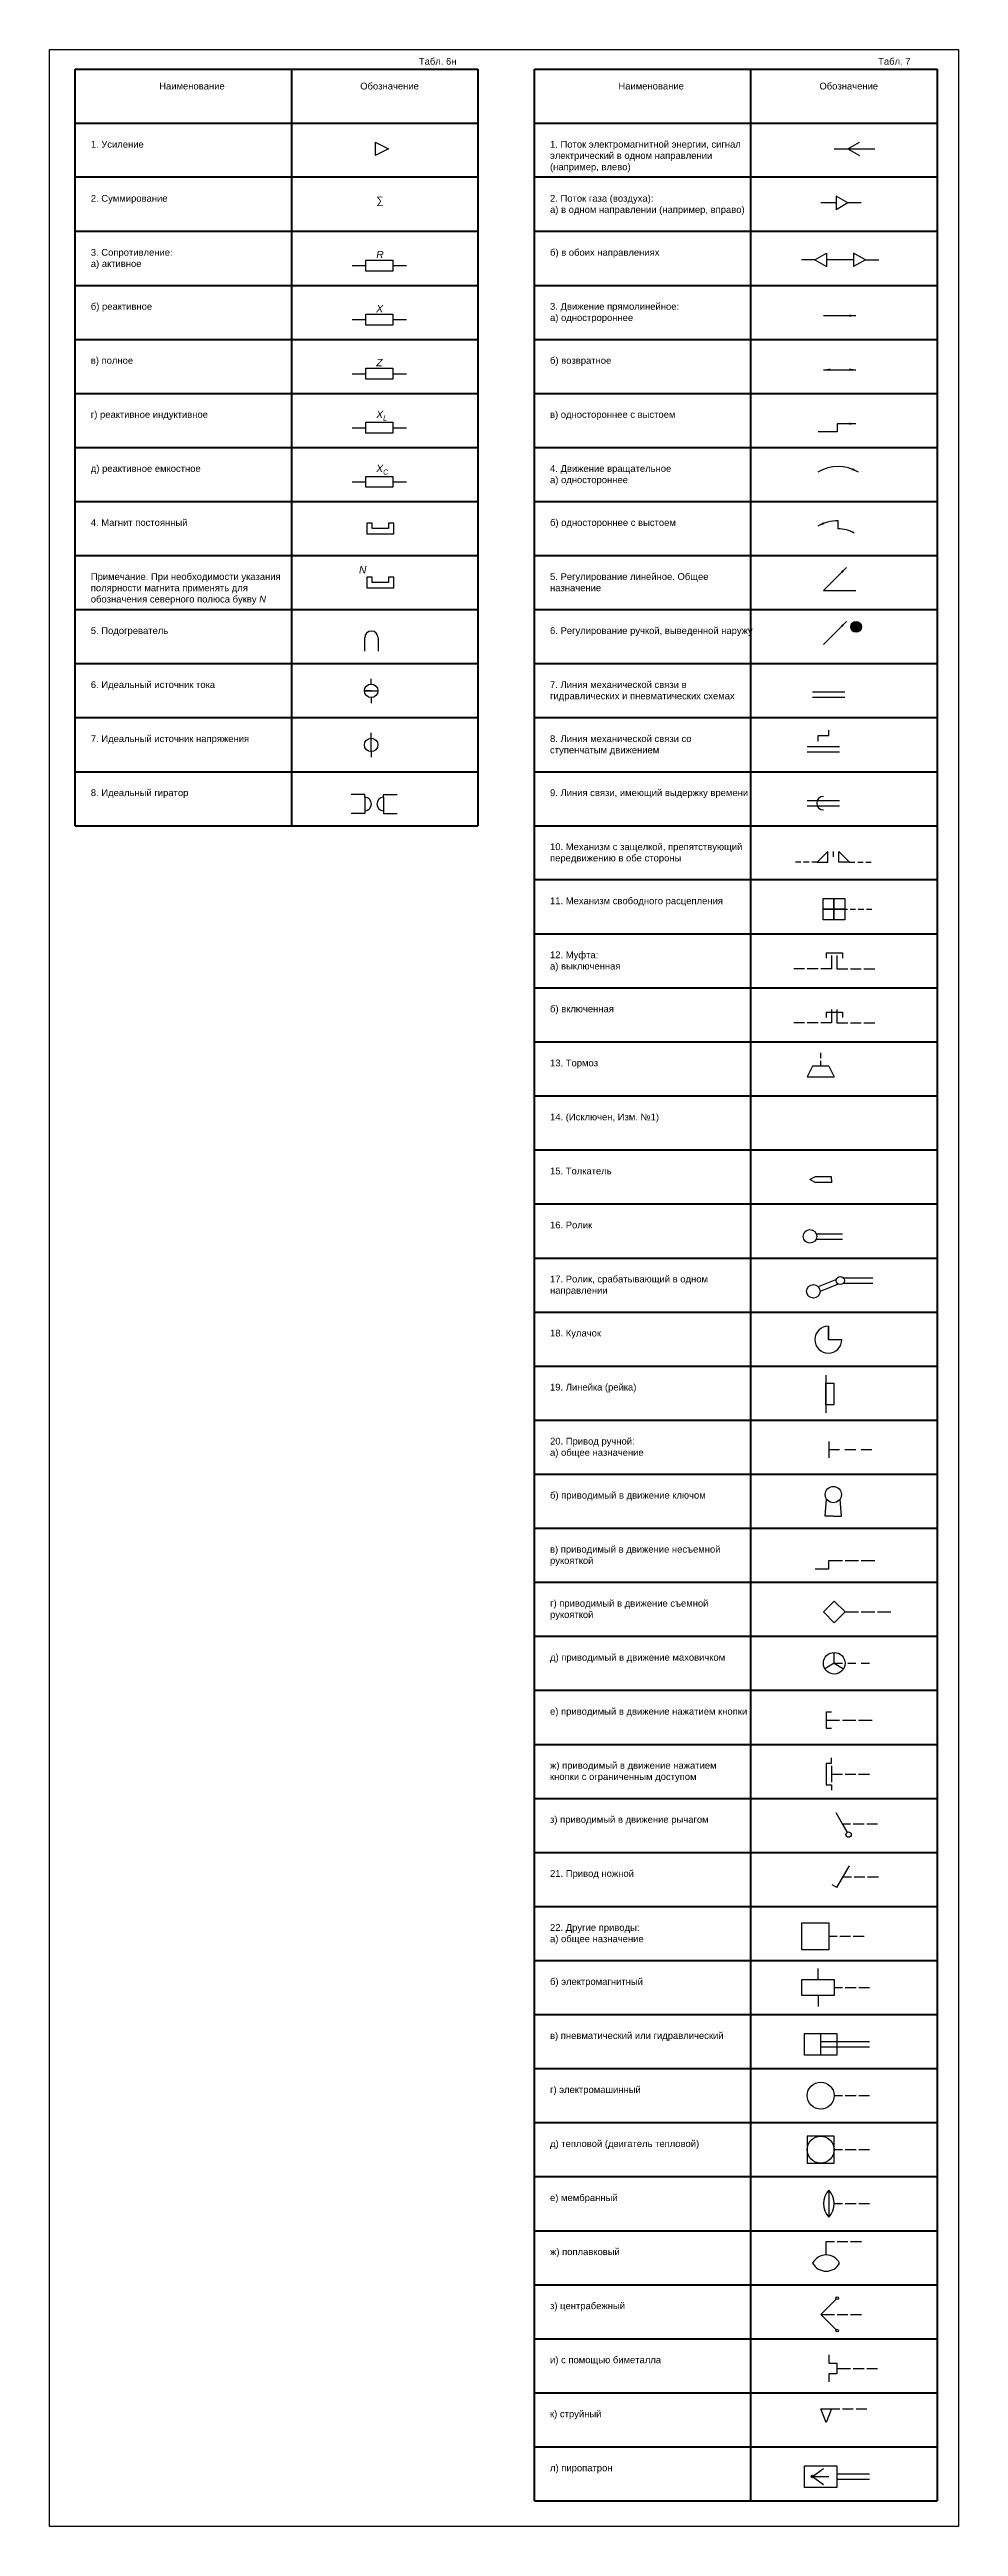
# Model space of a CAD drawing. Header units: millimetres. Extents: x 3094 to 4616, y 1396 to 2312.
# Drawn here: x 4280 to 4616, y 1396 to 2312 of the extents above; entities that cross this region are included whole.
import ezdxf

# ---------------------------------------------------------------- set-up
doc = ezdxf.new("R2010")
doc.units = ezdxf.units.MM
doc.layers.add('Рамка2', color=7, linetype='Continuous')
doc.layers.add('Слой1', color=3, linetype='Continuous', lineweight=50)
doc.styles.get("Standard").update_dxf_attribs({"font": 'arial.ttf'})

msp = doc.modelspace()

# ---------------------------------------------------------------- texts
at = {"char_height": 2.5, "attachment_point": 1}
for s, heights, insert in [('{\\H1.08333x;∑}', [-3.550751], (4400.471733, 2257.85739)), ('{\\fArial|b0|i1|c204|p34;\\H1.08333x;R}', [-2.708325], (4400.471733, 2237.771164)), ('{\\fArial|b0|i1|c204|p34;\\H1.08333x;X}', [-2.708325], (4400.471733, 2217.771164)), ('{\\fArial|b0|i1|c204|p34;\\H1.08333x;Z}', [-2.708325], (4400.471733, 2197.771164)), ('\\A1;{\\fArial|b0|i1|c204|p34;\\H1.08333x;X\\H0.7x;\\S^ L;}', [-2.708325], (4400.471733, 2178.573007)), ('\\A1;{\\fArial|b0|i1|c204|p34;\\H1.08333x;X\\H0.7x;\\S^ C;}', [-2.708325], (4400.471733, 2158.573007)), ('{\\fArial|b0|i1|c204|p34;\\H1.08333x;N}', [-2.708325], (4394.06166, 2121.070862))]:
    msp.add_mtext_dynamic_manual_height_columns(s, width=2.5, gutter_width=12.5, heights=heights, dxfattribs=dict(at, insert=insert))
at = {"layer": 'Слой1', "char_height": 2.5, "attachment_point": 1}
for s, width, heights, insert in [('                   Табл. 6н', 61.788244, [-2.602319], (4397.807297, 2309.169102)), ('                   Табл. 7', 61.788244, [-2.600614], (4567.807297, 2309.169102)), ('Наименование', 2.5, [-2.540928], (4320.107381, 2300)), ('Обозначение', 2.5, [-2.602319], (4394.518535, 2300)), ('Наименование', 2.5, [-2.540928], (4490.107381, 2300)), ('Обозначение', 2.5, [-2.602319], (4564.518535, 2300)), ('1. Усиление', 71.136881, [14.154771], (4294.789346, 2278.460353)), ('1. Поток электромагнитной энергии, сигнал электрический в одном направлении (например, влево) ', 71.136881, [14.154771], (4464.789346, 2278.460353)), ('2. Суммирование', 71.136881, [14.154771], (4294.789346, 2258.460353)), ('2. Поток газа (воздуха):\\Pа) в одном направлении (например, вправо)', 75.392635, [14.154771], (4464.789346, 2258.460353)), ('3. Сопротивление:\\Pа) активное', 71.136881, [14.154771], (4294.789346, 2238.460353)), ('б) в обоих направлениях ', 71.136881, [14.154771], (4464.789346, 2238.460353)), ('б) реактивное', 71.136881, [14.154771], (4294.789346, 2218.460353)), ('3. Движение прямолинейное:\\Pа) одностророннее', 71.136881, [14.154771], (4464.789346, 2218.460353)), ('в) полное', 71.136881, [14.154771], (4294.789346, 2198.460353)), ('б) возвратное', 71.136881, [14.154771], (4464.789346, 2198.460353)), ('г) реактивное индуктивное', 71.136881, [14.154771], (4294.789346, 2178.460353)), ('в) одностороннее с выстоем', 71.136881, [14.154771], (4464.789346, 2178.460353)), ('д) реактивное емкостное', 71.136881, [14.154771], (4294.789346, 2158.460353)), ('4. Движение вращательное\\Pа) одностороннее', 71.136881, [14.154771], (4464.789346, 2158.460353)), ('4. Магнит постоянный', 71.136881, [14.154771], (4294.789346, 2138.460353)), ('б) одностороннее с выстоем', 71.136881, [14.154771], (4464.789346, 2138.460353)), ('Примечание. При необходимости указания полярности магнита применять для обозначения северного полюса букву {\\fArial|b0|i1|c204|p34;N}', 71.136881, [14.154771], (4294.789346, 2118.460353)), ('5. Регулирование линейное. Общее назначение ', 71.136881, [14.154771], (4464.789346, 2118.460353)), ('5. Подогреватель', 71.136881, [14.154771], (4294.789346, 2098.460353)), ('6. Регулирование ручкой, выведенной наружу', 71.136881, [14.154771], (4464.789346, 2098.460353)), ('6. Идеальный источник тока', 71.136881, [14.154771], (4294.789346, 2078.460353)), ('7. Линия механической связи в гидравлических и пневматических схемах', 71.136881, [14.154771], (4464.789346, 2078.460353)), ('7. Идеальный источник напряжения', 71.136881, [14.154771], (4294.789346, 2058.460353)), ('8. Линия механической связи со ступенчатым движением', 71.136881, [14.154771], (4464.789346, 2058.460353)), ('8. Идеальный гиратор', 71.136881, [14.154771], (4294.789346, 2038.460353)), ('9. Линия связи, имеющий выдержку времени', 71.136881, [14.154771], (4464.789346, 2038.460353)), ('10. Механизм с защелкой, препятствующий передвижению в обе стороны', 71.136881, [14.154771], (4464.789346, 2018.460353)), ('11. Механизм свободного расцепления', 75.392635, [14.154771], (4464.789346, 1998.460353)), ('12. Муфта: \\Pа) выключенная', 71.136881, [14.154771], (4464.789346, 1978.460353)), ('б) включенная', 71.136881, [14.154771], (4464.789346, 1958.460353)), ('13. Тормоз', 71.136881, [14.154771], (4464.789346, 1938.460353)), ('14. (Исключен, Изм. №1)', 71.136881, [14.154771], (4464.789346, 1918.460353)), ('15. Толкатель', 71.136881, [14.154771], (4464.789346, 1898.460353)), ('16. Ролик', 71.136881, [14.154771], (4464.789346, 1878.460353)), ('17. Ролик, срабатывающий в одном направлении', 71.136881, [14.154771], (4464.789346, 1858.460353)), ('18. Кулачок', 71.136881, [14.154771], (4464.789346, 1838.460353)), ('19. Линейка (рейка)', 71.136881, [14.154771], (4464.789346, 1818.460353)), ('20. Привод ручной:\\Pа) общее назначение', 71.136881, [14.154771], (4464.789346, 1798.460353)), ('б) приводимый в движение ключом', 71.136881, [14.154771], (4464.789346, 1778.460353)), ('в) приводимый в движение несъемной рукояткой', 71.136881, [14.154771], (4464.789346, 1758.460353)), ('г) приводимый в движение съемной рукояткой', 71.136881, [14.154771], (4464.789346, 1738.460353)), ('д) приводимый в движение маховичком', 71.136881, [14.154771], (4464.789346, 1718.460353)), ('е) приводимый в движение нажатием кнопки ', 71.136881, [14.154771], (4464.789346, 1698.460353)), ('ж) приводимый в движение нажатием кнопки с ограниченным доступом', 71.136881, [14.154771], (4464.789346, 1678.460353)), ('з) приводимый в движение рычагом', 71.136881, [14.154771], (4464.789346, 1658.460353)), ('21. Привод ножной', 71.136881, [14.154771], (4464.789346, 1638.460353)), ('22. Другие приводы:\\Pа) общее назначение', 71.136881, [14.154771], (4464.789346, 1618.460353)), ('б) электромагнитный', 71.136881, [14.154771], (4464.789346, 1598.460353)), ('в) пневматический или гидравлический', 71.136881, [14.154771], (4464.789346, 1578.460353)), ('г) электромашинный', 71.136881, [14.154771], (4464.789346, 1558.460353)), ('д) тепловой (двигатель тепловой)', 71.136881, [14.154771], (4464.789346, 1538.460353)), ('е) мембранный', 71.136881, [14.154771], (4464.789346, 1518.460353)), ('ж) поплавковый', 71.136881, [14.154771], (4464.789346, 1498.460353)), ('з) центрабежный', 71.136881, [14.154771], (4464.789346, 1478.460353)), ('и) с помощью биметалла', 71.136881, [14.154771], (4464.789346, 1458.460353)), ('к) струйный', 71.136881, [14.154771], (4464.789346, 1438.460353)), ('л) пиропатрон', 71.136881, [14.154771], (4464.789346, 1418.460353))]:
    msp.add_mtext_dynamic_manual_height_columns(s, width=width, gutter_width=12.5, heights=heights, dxfattribs=dict(at, insert=insert))

# ---------------------------------------------------------------- hatches: boundary and pattern name
h = msp.add_hatch(color=256)
h.set_gradient(color1=(255, 255, 255))
h.paths.add_polyline_path([(4576.085199, 2098.592458, 1), (4580.085199, 2098.592458, 1)])
h = msp.add_hatch(color=256)
h.set_gradient(color1=(255, 255, 255))
h.paths.add_polyline_path([(4562.4, 1414.3, 0.7207592201), (4561.5, 1414, 0.7207592201), (4562.4, 1413.7), (4562, 1414)])
h.paths.add_polyline_path([(4562.4, 1414.3), (4562, 1414), (4562.5, 1414, 0.1622776602)])
h.paths.add_polyline_path([(4562.5, 1414), (4562, 1414), (4562.4, 1413.7, 0.1622776602)])

# ---------------------------------------------------------------- linework, layer by layer
for p, q in [((4400, 2278), (4405, 2275.5)), ((4400, 2278), (4400, 2273)), ((4405, 2275.5), (4400, 2273)), ((4570, 2275.5), (4585, 2275.5)), ((4575, 2275.5), (4579.330127, 2278)), ((4575, 2275.5), (4579.330127, 2273)), ((4570.669873, 2255.5), (4565, 2255.5)), ((4575, 2255.5), (4570.669873, 2258)), ((4570.669873, 2258), (4570.669873, 2253)), ((4575, 2255.5), (4570.669873, 2253)), ((4580, 2255.5), (4575, 2255.5)), ((4562.857851, 2234.468267), (4567.187978, 2236.968267)), ((4567.187978, 2236.968267), (4567.187978, 2231.968267)), ((4581.518105, 2234.468267), (4577.187978, 2236.968267)), ((4577.187978, 2236.968267), (4577.187978, 2231.968267)), ((4391.603084, 2232.300649), (4396.603084, 2232.300649)), ((4406.603084, 2232.300649), (4411.603084, 2232.300649)), ((4562.857851, 2234.468267), (4557.857851, 2234.468267)), ((4562.857851, 2234.468267), (4567.187978, 2231.968267)), ((4577.187978, 2234.468267), (4567.187978, 2234.468267)), ((4581.518105, 2234.468267), (4577.187978, 2231.968267)), ((4581.518105, 2234.468267), (4586.518105, 2234.468267)), ((4391.603084, 2212.300649), (4396.603084, 2212.300649)), ((4406.603084, 2212.300649), (4411.603084, 2212.300649)), ((4566.046921, 2213.787152), (4578.046921, 2213.787152)), ((4391.603084, 2192.300649), (4396.603084, 2192.300649)), ((4406.603084, 2192.300649), (4411.603084, 2192.300649)), ((4566.046921, 2193.787152), (4578.046921, 2193.787152)), ((4578.046921, 2173.787152), (4571.046921, 2173.787152)), ((4571.046921, 2173.787152), (4571.046921, 2170.787152)), ((4391.603084, 2172.300649), (4396.603084, 2172.300649)), ((4406.603084, 2172.300649), (4411.603084, 2172.300649)), ((4571.046921, 2170.787152), (4564.046921, 2170.787152)), ((4391.603084, 2152.300649), (4396.603084, 2152.300649)), ((4406.603084, 2152.300649), (4411.603084, 2152.300649)), ((4397, 2137), (4397, 2133)), ((4399, 2137), (4397, 2137)), ((4399, 2135), (4399, 2137)), ((4407, 2137), (4405, 2137)), ((4405, 2137), (4405, 2135)), ((4407, 2133), (4407, 2137)), ((4571.422344, 2134.902397), (4571.422344, 2137.935672)), ((4397, 2133), (4407, 2133)), ((4405, 2135), (4399, 2135)), ((4566.046921, 2112.107176), (4574.532202, 2120.592458)), ((4397, 2117), (4397, 2113)), ((4399, 2117), (4397, 2117)), ((4397, 2113), (4407, 2113)), ((4399, 2115), (4399, 2117)), ((4405, 2115), (4399, 2115)), ((4407, 2117), (4405, 2117)), ((4405, 2117), (4405, 2115)), ((4407, 2113), (4407, 2117)), ((4566.046921, 2112.107176), (4578.046921, 2112.107176)), ((4566.046921, 2092.107176), (4574.532202, 2100.592458)), ((4396.171165, 2089.547854), (4396.171165, 2094.547854)), ((4401.171165, 2094.547854), (4401.171165, 2089.547854)), ((4398.566778, 2074.91092), (4396.066778, 2074.91092)), ((4396.066778, 2074.91092), (4401.066778, 2074.91092)), ((4398.566778, 2077.41092), (4398.566778, 2079.41092)), ((4398.566778, 2072.41092), (4398.566778, 2070.41092)), ((4561.979471, 2074.523461), (4573.979471, 2074.523461)), ((4561.979471, 2072.523461), (4573.979471, 2072.523461)), ((4398.566778, 2052.41092), (4398.566778, 2059.41092)), ((4560, 2054.352292), (4572, 2054.352292)), ((4564, 2056.352292), (4564, 2058.352292)), ((4564, 2058.352292), (4568, 2058.352292)), ((4568, 2058.352292), (4568, 2060.352292)), ((4398.566778, 2052.41092), (4398.566778, 2050.41092)), ((4560, 2052.352292), (4572, 2052.352292)), ((4396.18739, 2036.527497), (4391.18739, 2036.527497)), ((4396.18739, 2035.527497), (4396.18739, 2036.527497)), ((4396.18739, 2035.527497), (4396.18739, 2030.527497)), ((4403.18739, 2035.527497), (4403.18739, 2036.527497)), ((4403.18739, 2036.527497), (4408.18739, 2036.527497)), ((4403.18739, 2035.527497), (4403.18739, 2030.527497)), ((4396.18739, 2029.527497), (4391.18739, 2029.527497)), ((4396.18739, 2030.527497), (4396.18739, 2029.527497)), ((4403.18739, 2030.527497), (4403.18739, 2029.527497)), ((4403.18739, 2029.527497), (4408.18739, 2029.527497)), ((4560, 2034.352292), (4572, 2034.352292)), ((4560, 2032.352292), (4572, 2032.352292)), ((4557.680564, 2011.49714), (4555.680564, 2011.49714)), ((4560.680564, 2011.49714), (4558.680564, 2011.49714)), ((4563.680564, 2011.49714), (4561.680564, 2011.49714)), ((4567.680564, 2015.49714), (4563.680564, 2011.49714)), ((4563.680564, 2011.49714), (4567.680564, 2011.49714)), ((4567.680564, 2011.49714), (4567.680564, 2015.49714)), ((4569.680564, 2013.49714), (4569.680564, 2015.49714)), ((4571.680564, 2011.49714), (4571.680564, 2015.49714)), ((4571.680564, 2015.49714), (4575.680564, 2011.49714)), ((4575.680564, 2011.49714), (4571.680564, 2011.49714)), ((4575.680564, 2011.49714), (4577.680564, 2011.49714)), ((4578.680564, 2011.49714), (4580.680564, 2011.49714)), ((4581.680564, 2011.49714), (4583.680564, 2011.49714)), ((4572.905615, 1994.107104), (4574.905615, 1994.107104)), ((4575.905615, 1994.107104), (4577.905615, 1994.107104)), ((4578.905615, 1994.107104), (4580.905615, 1994.107104)), ((4581.905615, 1994.107104), (4583.905615, 1994.107104)), ((4559, 1972), (4555, 1972)), ((4564, 1972), (4560, 1972)), ((4569, 1972), (4565, 1972)), ((4567, 1978), (4573, 1978)), ((4567, 1978), (4567, 1976)), ((4569, 1977), (4569, 1972)), ((4571, 1977), (4571, 1972)), ((4571, 1972), (4575, 1972)), ((4573, 1978), (4573, 1976)), ((4576, 1972), (4580, 1972)), ((4581, 1972), (4585, 1972)), ((4567, 1956), (4573, 1956)), ((4567, 1956), (4567, 1954)), ((4569, 1957), (4569, 1952)), ((4571, 1957), (4571, 1952)), ((4573, 1956), (4573, 1954)), ((4559, 1952), (4555, 1952)), ((4564, 1952), (4560, 1952)), ((4569, 1952), (4565, 1952)), ((4571, 1952), (4575, 1952)), ((4576, 1952), (4580, 1952)), ((4581, 1952), (4585, 1952)), ((4562, 1936), (4560, 1932)), ((4568, 1936), (4562, 1936)), ((4565, 1939), (4565, 1941)), ((4565, 1936), (4565, 1938)), ((4568, 1936), (4570, 1932)), ((4560, 1932), (4570, 1932)), ((4563, 1895), (4561, 1894)), ((4563, 1893), (4561, 1894)), ((4569, 1895), (4563, 1895)), ((4569, 1893), (4563, 1893)), ((4569, 1894), (4569, 1895)), ((4569, 1894), (4569, 1893)), ((4563.291288, 1874), (4573, 1874)), ((4563.291288, 1872), (4573, 1872)), ((4570.82428, 1857.086018), (4564.073296, 1854.385625)), ((4571.513936, 1855.36188), (4564.762951, 1852.661487)), ((4573.380985, 1857.661487), (4584.262951, 1857.661487)), ((4573.380985, 1855.661487), (4584.262951, 1855.661487)), ((4567.830442, 1834.811849), (4567.830442, 1839.811849)), ((4567.830442, 1839.811849), (4567.830442, 1834.811849)), ((4567.830442, 1834.811849), (4572.830442, 1834.811849)), ((4566.881466, 1821.648252), (4566.881466, 1807.648252)), ((4567.971618, 1797.075645), (4567.971618, 1791.075645)), ((4567.971618, 1794.075645), (4571.971618, 1794.075645)), ((4573.971618, 1794.075645), (4577.971618, 1794.075645)), ((4579.971618, 1794.075645), (4583.971618, 1794.075645)), ((4566.661851, 1769.435852), (4567.161851, 1775.777539)), ((4569.661851, 1769.435852), (4566.661851, 1769.435852)), ((4569.661851, 1769.435852), (4572.661851, 1769.435852)), ((4572.661851, 1769.435852), (4572.161851, 1775.777539)), ((4568, 1750), (4568, 1753)), ((4568, 1753), (4573, 1753)), ((4574, 1753), (4579, 1753)), ((4580, 1753), (4585, 1753)), ((4563, 1750), (4568, 1750)), ((4566, 1734), (4570, 1738)), ((4570, 1730), (4566, 1734)), ((4570, 1738), (4574, 1734)), ((4574, 1734), (4570, 1730)), ((4574, 1734), (4579, 1734)), ((4580, 1734), (4585, 1734)), ((4586, 1734), (4591, 1734)), ((4570, 1715), (4566.535898, 1713)), ((4570, 1715), (4570, 1719)), ((4570, 1715), (4573.464102, 1713)), ((4570, 1715), (4573, 1715)), ((4575, 1715), (4578, 1715)), ((4580, 1715), (4583, 1715)), ((4567, 1697), (4567, 1691)), ((4567, 1697), (4569, 1697)), ((4567, 1694), (4572, 1694)), ((4567, 1691), (4569, 1691)), ((4573, 1694), (4578, 1694)), ((4579, 1694), (4584, 1694)), ((4567, 1678), (4567, 1670)), ((4567, 1678), (4569, 1678)), ((4569, 1678), (4569, 1680)), ((4567, 1670), (4569, 1670)), ((4569, 1677), (4569, 1671)), ((4569, 1674), (4573, 1674)), ((4569, 1670), (4569, 1668)), ((4574, 1674), (4578, 1674)), ((4579, 1674), (4583, 1674)), ((4574.809401, 1652.457376), (4570.690599, 1659.591351)), ((4573, 1655.591351), (4574.809401, 1652.457376)), ((4573, 1655.591351), (4576.061239, 1655.591351)), ((4577.061239, 1655.591351), (4581.061239, 1655.591351)), ((4582.061239, 1655.591351), (4586.061239, 1655.591351)), ((4571, 1632), (4569.267949, 1633)), ((4571, 1632), (4575.618802, 1640)), ((4573.309401, 1636), (4576.37064, 1636)), ((4577.37064, 1636), (4581.37064, 1636)), ((4582.37064, 1636), (4586.37064, 1636)), ((4568, 1614), (4571.061239, 1614)), ((4572.061239, 1614), (4576.061239, 1614)), ((4577.061239, 1614), (4581.061239, 1614)), ((4564, 1598), (4564, 1602)), ((4564, 1592), (4564, 1588)), ((4570, 1595), (4573.061239, 1595)), ((4574.061239, 1595), (4578.061239, 1595)), ((4579.061239, 1595), (4583.061239, 1595)), ((4565, 1570), (4565, 1578)), ((4565, 1575), (4583, 1575)), ((4565, 1573), (4583, 1573)), ((4570, 1555), (4573.061239, 1555)), ((4574.061239, 1555), (4578.061239, 1555)), ((4579.061239, 1555), (4583.061239, 1555)), ((4570, 1535), (4573.061239, 1535)), ((4574.061239, 1535), (4578.061239, 1535)), ((4579.061239, 1535), (4583.061239, 1535)), ((4568, 1520), (4568, 1510)), ((4570, 1515), (4573.061239, 1515)), ((4574.061239, 1515), (4578.061239, 1515)), ((4579.061239, 1515), (4583.061239, 1515)), ((4567, 1496), (4567, 1501)), ((4567, 1501), (4570.061239, 1501)), ((4571.061239, 1501), (4575.061239, 1501)), ((4576.061239, 1501), (4580.061239, 1501)), ((4565, 1474), (4570.705895, 1479.648246)), ((4565, 1474), (4570.061239, 1474)), ((4565, 1474), (4570.705895, 1468.351754)), ((4571.061239, 1474), (4575.061239, 1474)), ((4576.061239, 1474), (4580.061239, 1474)), ((4568, 1459), (4568, 1456)), ((4568, 1456), (4571, 1456)), ((4571, 1452), (4568, 1452)), ((4568, 1452), (4568, 1449)), ((4571, 1456), (4571, 1452)), ((4571, 1454), (4576.061239, 1454)), ((4577.061239, 1454), (4581.061239, 1454)), ((4582.061239, 1454), (4586.061239, 1454)), ((4565, 1439), (4569, 1439)), ((4567, 1434), (4565, 1439)), ((4569, 1439), (4567, 1434)), ((4567, 1439), (4572.061239, 1439)), ((4573.061239, 1439), (4577.061239, 1439)), ((4578.061239, 1439), (4582.061239, 1439)), ((4562, 1414), (4566, 1417)), ((4562, 1414), (4568, 1414)), ((4562, 1414), (4566, 1411)), ((4571, 1415), (4583, 1415)), ((4571, 1413), (4583, 1413))]:
    msp.add_line(p, q)
for points in [[(4396.603084, 2234.300649), (4406.603084, 2234.300649), (4406.603084, 2230.300649), (4396.603084, 2230.300649)], [(4396.603084, 2214.300649), (4406.603084, 2214.300649), (4406.603084, 2210.300649), (4396.603084, 2210.300649)], [(4396.603084, 2194.300649), (4406.603084, 2194.300649), (4406.603084, 2190.300649), (4396.603084, 2190.300649)], [(4396.603084, 2174.300649), (4406.603084, 2174.300649), (4406.603084, 2170.300649), (4396.603084, 2170.300649)], [(4396.603084, 2154.300649), (4406.603084, 2154.300649), (4406.603084, 2150.300649), (4396.603084, 2150.300649)], [(4565.905615, 1998.107104), (4569.905615, 1998.107104), (4569.905615, 1994.107104), (4565.905615, 1994.107104)], [(4565.905615, 1994.107104), (4569.905615, 1994.107104), (4569.905615, 1990.107104), (4565.905615, 1990.107104)], [(4569.905615, 1998.107104), (4573.905615, 1998.107104), (4573.905615, 1994.107104), (4569.905615, 1994.107104)], [(4569.905615, 1994.107104), (4573.905615, 1994.107104), (4573.905615, 1990.107104), (4569.905615, 1990.107104)], [(4566.881466, 1818.648252), (4569.881466, 1818.648252), (4569.881466, 1810.648252), (4566.881466, 1810.648252)], [(4558, 1619), (4568, 1619), (4568, 1609), (4558, 1609)], [(4558, 1598), (4570, 1598), (4570, 1592), (4558, 1592)], [(4559, 1578), (4571, 1578), (4571, 1570), (4559, 1570)], [(4560, 1530), (4570, 1530), (4570, 1540), (4560, 1540)], [(4559, 1418), (4571, 1418), (4571, 1410), (4559, 1410)]]:
    msp.add_lwpolyline(points, close=True)
for centre, radius in [((4578.085199, 2098.592458), 2), ((4398.566778, 2074.91092), 2.5), ((4398.566778, 2054.91092), 2.5), ((4561, 1873), 2.5), ((4562.262951, 1852.661487), 2.5), ((4572.262951, 1856.661487), 1.5), ((4569.661851, 1777.435852), 3), ((4570, 1715), 4), ((4575.309401, 1651.591351), 1), ((4565, 1555), 5), ((4565, 1535), 5), ((4571.061239, 1480), 0.5), ((4571.061239, 1468), 0.5), ((4562, 1414), 0.5)]:
    msp.add_circle(centre, radius)
for centre, radius, start, end in [((4571.422344, 2142.902397), 15, 60, 120), ((4571.422344, 2122.902397), 15, 90, 120), ((4571.422344, 2122.902397), 12, 60, 90), ((4398.671165, 2094.547854), 2.5, 0, 180), ((4396.18739, 2033.027497), 2.5, 270, 90), ((4403.18739, 2033.027497), 2.5, 90, 270), ((4566, 2033.352292), 2.5, 90, 270), ((4567.830442, 1834.811849), 5, 90, 0), ((4573.25, 1515), 7.25, 136.397181, 223.602819), ((4562.75, 1515), 7.25, 316.397181, 43.602819), ((4567, 1490.333333), 5.666667, 28.072487, 151.927513), ((4567, 1495.666667), 5.666667, 208.072487, 331.927513)]:
    msp.add_arc(centre, radius, start, end)
for points in [[(4575.546921, 2214.203818), (4575.546921, 2213.370485), (4578.046921, 2213.787152)], [(4568.546921, 2194.203818), (4568.546921, 2193.370485), (4566.046921, 2193.787152)], [(4575.546921, 2194.203818), (4575.546921, 2193.370485), (4578.046921, 2193.787152)], [(4575.546921, 2174.203818), (4575.546921, 2173.370485), (4578.046921, 2173.787152)], [(4576.870442, 2157.380497), (4576.498852, 2156.634598), (4578.922344, 2155.892778)], [(4565.974246, 2137.380497), (4566.345836, 2136.634598), (4563.922344, 2135.892778)], [(4572.469808, 2119.119319), (4573.059063, 2118.530063), (4574.532202, 2120.592458)], [(4572.469808, 2099.119319), (4573.059063, 2098.530063), (4574.532202, 2100.592458)]]:
    msp.add_solid(points)
at = {"layer": 'Рамка2'}
msp.add_lwpolyline([(4279.508357, 2312.278403), (4615.990879, 2312.278403), (4615.990879, 1395.525358), (4279.508357, 1395.525358)], close=True, dxfattribs=at)
at = {"layer": 'Слой1'}
for p, q in [((4289.02468, 2305), (4438.049359, 2305)), ((4289.02468, 2025), (4289.02468, 2305)), ((4369.02468, 2305), (4369.02468, 2025)), ((4438.049359, 2305), (4438.049359, 2025)), ((4459.02468, 2305), (4608.049359, 2305)), ((4459.02468, 1405), (4459.02468, 2305)), ((4539.02468, 2305), (4539.02468, 1405)), ((4608.049359, 2305), (4608.049359, 1405)), ((4289.02468, 2285), (4438.049359, 2285)), ((4459.02468, 2285), (4608.049359, 2285)), ((4438.049359, 2265), (4289.02468, 2265)), ((4608.049359, 2265), (4459.02468, 2265)), ((4289.02468, 2245), (4438.049359, 2245)), ((4459.02468, 2245), (4608.049359, 2245)), ((4289.02468, 2225), (4438.049359, 2225)), ((4459.02468, 2225), (4608.049359, 2225)), ((4289.02468, 2205), (4438.049359, 2205)), ((4459.02468, 2205), (4608.049359, 2205)), ((4289.02468, 2185), (4438.049359, 2185)), ((4459.02468, 2185), (4608.049359, 2185)), ((4289.02468, 2165), (4438.049359, 2165)), ((4289.02468, 2165), (4438.049359, 2165)), ((4459.02468, 2165), (4608.049359, 2165)), ((4459.02468, 2165), (4608.049359, 2165)), ((4289.02468, 2145), (4438.049359, 2145)), ((4289.02468, 2145), (4438.049359, 2145)), ((4459.02468, 2145), (4608.049359, 2145)), ((4459.02468, 2145), (4608.049359, 2145)), ((4289.02468, 2125), (4438.049359, 2125)), ((4289.02468, 2125), (4438.049359, 2125)), ((4459.02468, 2125), (4608.049359, 2125)), ((4459.02468, 2125), (4608.049359, 2125)), ((4289.02468, 2105), (4438.049359, 2105)), ((4289.02468, 2105), (4438.049359, 2105)), ((4289.02468, 2105), (4438.049359, 2105)), ((4459.02468, 2105), (4608.049359, 2105)), ((4459.02468, 2105), (4608.049359, 2105)), ((4459.02468, 2105), (4608.049359, 2105)), ((4289.02468, 2085), (4438.049359, 2085)), ((4459.02468, 2085), (4608.049359, 2085)), ((4289.02468, 2065), (4438.049359, 2065)), ((4459.02468, 2065), (4608.049359, 2065)), ((4289.02468, 2045), (4438.049359, 2045)), ((4459.02468, 2045), (4608.049359, 2045)), ((4289.02468, 2025), (4438.049359, 2025)), ((4459.02468, 2025), (4608.049359, 2025)), ((4608.049359, 2005), (4459.02468, 2005)), ((4459.02468, 1985), (4608.049359, 1985)), ((4459.02468, 1965), (4608.049359, 1965)), ((4459.02468, 1945), (4608.049359, 1945)), ((4459.02468, 1925), (4608.049359, 1925)), ((4459.02468, 1905), (4608.049359, 1905)), ((4459.02468, 1905), (4608.049359, 1905)), ((4459.02468, 1885), (4608.049359, 1885)), ((4459.02468, 1885), (4608.049359, 1885)), ((4459.02468, 1865), (4608.049359, 1865)), ((4459.02468, 1865), (4608.049359, 1865)), ((4459.02468, 1845), (4608.049359, 1845)), ((4459.02468, 1845), (4608.049359, 1845)), ((4459.02468, 1845), (4608.049359, 1845)), ((4459.02468, 1825), (4608.049359, 1825)), ((4459.02468, 1805), (4608.049359, 1805)), ((4459.02468, 1785), (4608.049359, 1785)), ((4459.02468, 1765), (4608.049359, 1765)), ((4459.02468, 1745), (4608.049359, 1745)), ((4459.02468, 1725), (4608.049359, 1725)), ((4459.02468, 1725), (4608.049359, 1725)), ((4459.02468, 1705), (4608.049359, 1705)), ((4459.02468, 1705), (4608.049359, 1705)), ((4459.02468, 1685), (4608.049359, 1685)), ((4459.02468, 1685), (4608.049359, 1685)), ((4459.02468, 1665), (4608.049359, 1665)), ((4459.02468, 1665), (4608.049359, 1665)), ((4459.02468, 1665), (4608.049359, 1665)), ((4459.02468, 1645), (4608.049359, 1645)), ((4459.02468, 1625), (4608.049359, 1625)), ((4459.02468, 1605), (4608.049359, 1605)), ((4459.02468, 1585), (4608.049359, 1585)), ((4459.02468, 1565), (4608.049359, 1565)), ((4459.02468, 1545), (4608.049359, 1545)), ((4459.02468, 1525), (4608.049359, 1525)), ((4459.02468, 1505), (4608.049359, 1505)), ((4459.02468, 1485), (4608.049359, 1485)), ((4459.02468, 1465), (4608.049359, 1465)), ((4459.02468, 1445), (4608.049359, 1445)), ((4459.02468, 1425), (4608.049359, 1425)), ((4459.02468, 1405), (4608.049359, 1405))]:
    msp.add_line(p, q, dxfattribs=at)

msp.set_redraw_order([(e.dxf.handle, doc.entitydb.next_handle()) for e in msp.query("TEXT MTEXT ATTDEF DIMENSION ARC_DIMENSION")])  # texts and dimensions are drawn at this point

doc.saveas('drawing.dxf')
